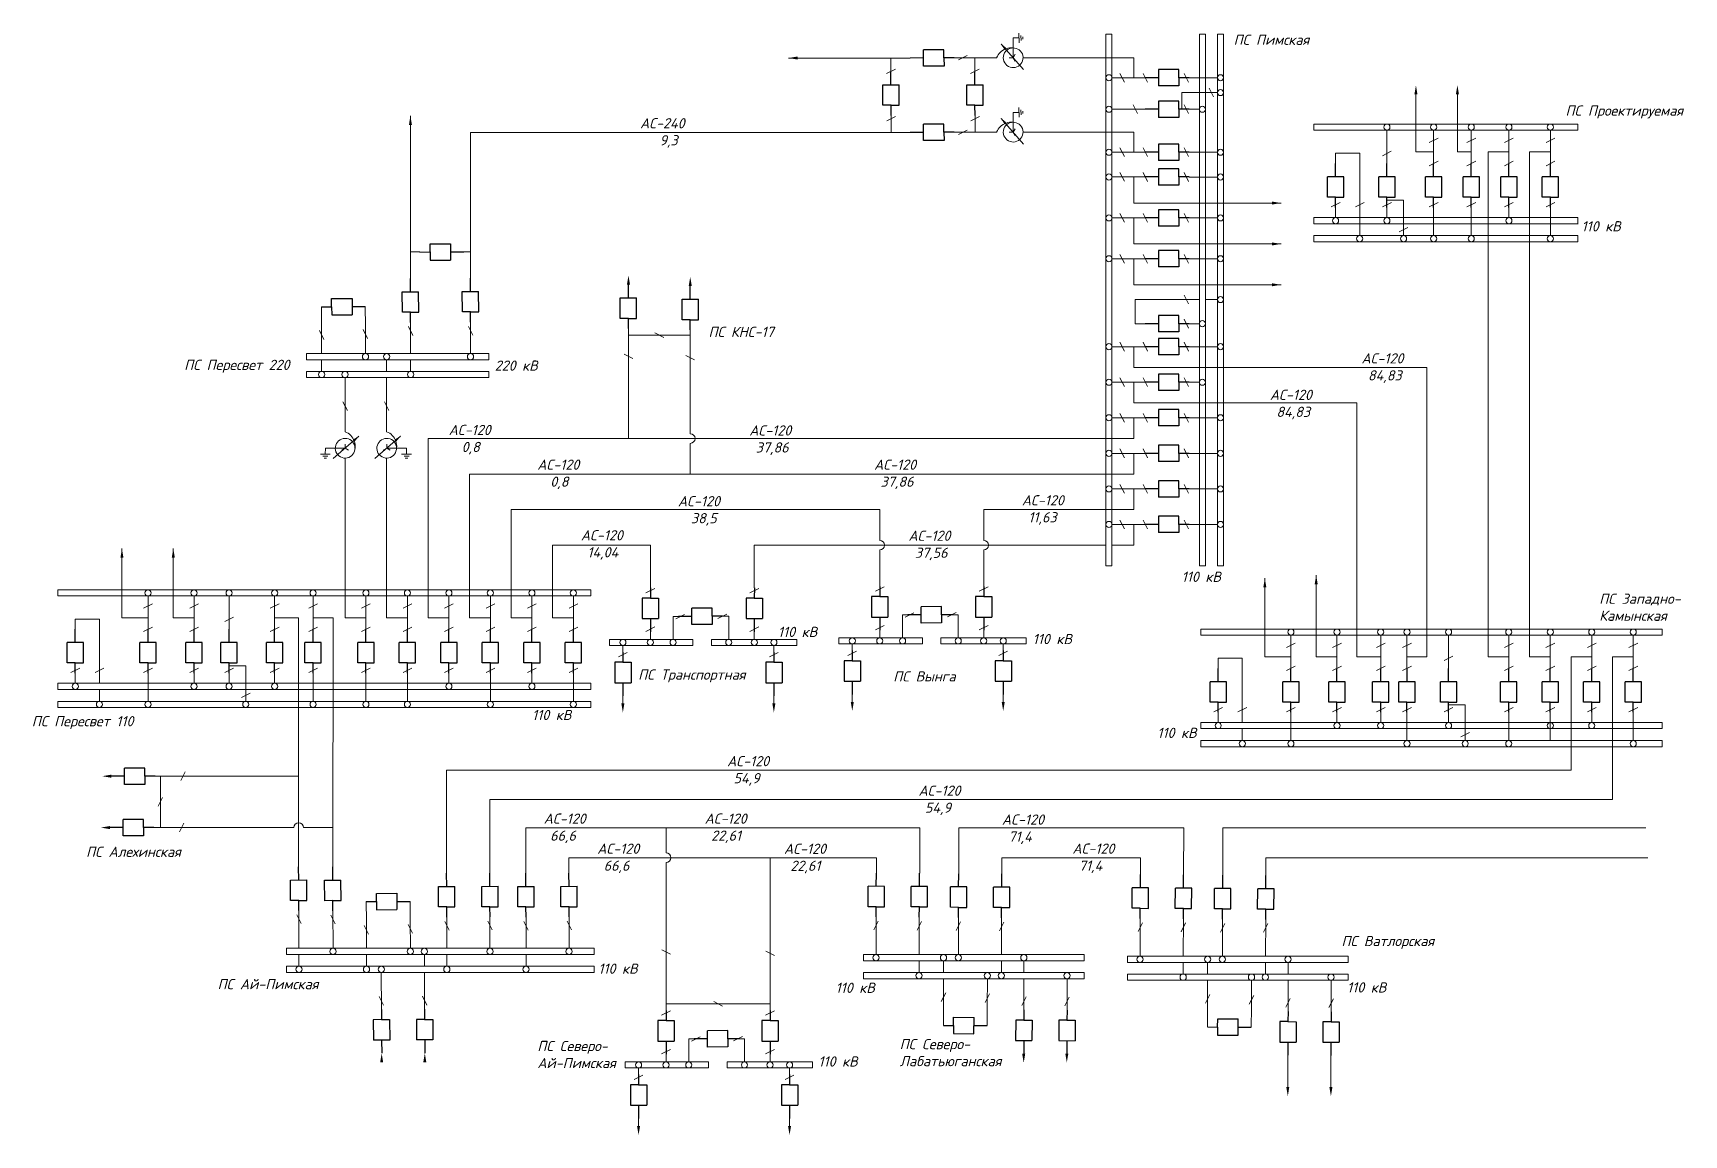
# Model space of a CAD drawing. Header units: millimetres. Extents: x 50 to 7736, y -4274 to -131.
# Drawn here: x 50 to 859, y -2327 to -1787 of the extents above; entities that cross this region are included whole.
import ezdxf

# ---------------------------------------------------------------- set-up
doc = ezdxf.new("R2010")
doc.units = ezdxf.units.MM
doc.layers.add('СХЕМА1', color=7, linetype='Continuous')
for name, color, linetype, lineweight in [('текст', 6, 'Continuous', 30), ('тонкая', 7, 'Continuous', 20), ('штриховка', 2, 'Continuous', 20)]:
    doc.layers.add(name, color=color, linetype=linetype, lineweight=lineweight)
doc.styles.add('ГОСТ', font='isocpeui.ttf')

msp = doc.modelspace()

# ---------------------------------------------------------------- texts
at = {"layer": 'текст', "color": 18, "lineweight": 15, "true_color": 0x000000, "char_height": 5, "attachment_point": 1, "style": 'ГОСТ'}
for s, width, gutter_width, heights, insert in [('ПС Пимская', 49.4034, 12.5, [13.87], (638.53, -1788.14)), ('ПС Проектируемая', 71.2742, 12.5, [14.07], (801.12, -1822.85)), ('АС-240\\P   9,3', 29.0657, 20, [0], (347.76, -1829.05)), ('110 кВ', 29.4775, 12.5, [14.71], (808.95, -1879.53)), ('ПС КНС-17', 49.4034, 12.5, [13.87], (381.3, -1931.29)), ('ПС Пересвет 220', 58.9496, 12.5, [13.46], (124.46, -1947.44)), ('220 кВ', 29.4775, 12.5, [14.71], (276.57, -1947.81)), (' АС-120\\P  84,83', 29.0657, 20, [0], (697.96, -1944.27)), (' АС-120\\P  84,83', 29.0657, 20, [0], (653.11, -1962.13)), (' АС-120\\P   0,8', 29.0657, 20, [0], (250.82, -1979.34)), (' АС-120\\P  37,86', 29.0657, 20, [0], (398.06, -1979.59)), (' АС-120\\P   0,8', 29.0657, 20, [0], (294.23, -1996.35)), (' АС-120\\P  37,86', 29.0657, 20, [0], (459.22, -1996.35)), (' АС-120\\P  11,63', 29.0657, 20, [0], (531.6, -2013.81)), ('АС-120\\P  38,5', 29.0657, 20, [0], (366.32, -2014.25)), (' АС-120\\P  14,04', 29.0657, 20, [0], (315.58, -2030.95)), (' АС-120\\P  37,56', 29.0657, 20, [0], (476.03, -2031.18)), ('110 кВ', 29.4775, 12.5, [14.71], (613.08, -2051.3)), ('ПС Западно-\\PКамынская', 49.4034, 12.5, [13.87], (817.63, -2062.05)), ('110 кВ', 29.4775, 12.5, [14.71], (415.3, -2078.3)), ('110 кВ', 29.4775, 12.5, [14.71], (540.1, -2081.8)), ('ПС Транспортная', 58.8665, 12.5, [14.28], (346.84, -2099.22)), ('ПС Вынга', 49.4034, 12.5, [13.87], (471.79, -2100.11)), ('ПС Пересвет 110', 59.7279, 12.5, [13.65], (49.81, -2122.06)), ('110 кВ', 29.4775, 12.5, [14.71], (294.86, -2119.01)), ('110 кВ', 29.4775, 12.5, [14.71], (601.16, -2127.78)), (' АС-120\\P  54,9', 29.0657, 20, [0], (387.23, -2141.65)), (' АС-120\\P  54,9', 29.0657, 20, [0], (480.96, -2156.1)), (' АС-120\\P  66,6', 29.0657, 20, [0], (297.37, -2169.81)), (' АС-120\\P  22,61', 29.0657, 20, [0], (376.21, -2169.8)), (' АС-120\\P  71,4', 29.0657, 20, [0], (521.85, -2170.27)), ('ПС Алехинская', 49.4034, 12.5, [13.87], (76.41, -2186.06)), (' АС-120\\P  66,6', 29.0657, 20, [0], (323.6, -2184.54)), (' АС-120\\P  22,61', 29.0657, 20, [0], (415.09, -2184.58)), (' АС-120\\P  71,4', 29.0657, 20, [0], (556.36, -2184.51)), ('ПС Ватлорская', 49.4034, 12.5, [13.87], (691.37, -2229.79)), ('110 кВ', 29.4775, 12.5, [14.71], (327.32, -2243.32)), ('ПС Ай-Пимская', 49.4034, 12.5, [13.87], (140.81, -2250.91)), ('110 кВ', 29.4775, 12.5, [14.71], (443.54, -2252.7)), ('110 кВ', 29.4775, 12.5, [14.71], (694.1, -2252.53)), ('ПС Северо-\\PЛабатьюганская', 49.4034, 12.5, [13.87], (474.95, -2280.3)), ('ПС Северо-\\PАй-Пимская', 49.4034, 12.5, [13.87], (297.46, -2281.23)), ('110 кВ', 29.4775, 12.5, [14.71], (435.12, -2288.82))]:
    msp.add_mtext_dynamic_manual_height_columns(s, width=width, gutter_width=gutter_width, heights=heights, dxfattribs=dict(at, insert=insert))

# ---------------------------------------------------------------- blocks, each defined once
blk = doc.blocks.new('Выключатель')
for p, q in [((0, 10), (0, 16.5)), ((-4, 0), (-4, 10)), ((-4, 10), (4, 10)), ((4, 0), (4, 10)), ((0, 0), (-4, 0)), ((0, 0), (4, 0)), ((0, -5), (0, 0))]:
    blk.add_line(p, q)

# ---------------------------------------------------------------- linework, layer by layer
at = {"lineweight": 15}
for p, q in [((533.43, -1792.17), (533.4, -1787.33)), ((530.51, -1789.76), (533.42, -1789.75)), ((530.56, -1799.44), (530.51, -1789.76)), ((534.39, -1790.95), (534.38, -1788.53)), ((535.35, -1790.34), (535.35, -1789.13)), ((575.94, -1787.87), (578.94, -1787.87)), ((621.76, -1787.87), (624.76, -1787.87)), ((630.61, -1787.87), (633.61, -1787.87)), ((480.16, -1799.59), (420.49, -1799.59)), ((470.64, -1799.59), (470.64, -1806.22)), ((501.66, -1799.48), (522.46, -1799.48)), ((511.75, -1799.48), (511.75, -1806.22)), ((530.53, -1799.44), (528.63, -1799.45)), ((530.53, -1799.44), (531.52, -1797.76)), ((531.54, -1801.12), (530.53, -1799.44)), ((535.4, -1799.48), (589.6, -1799.48)), ((470.75, -1827.72), (470.75, -1836.06)), ((511.87, -1827.72), (511.87, -1835.95)), ((530.51, -1826.23), (533.42, -1826.22)), ((530.56, -1835.91), (530.51, -1826.23)), ((533.43, -1828.64), (533.4, -1823.8)), ((534.39, -1827.42), (534.38, -1825)), ((535.35, -1826.81), (535.35, -1825.6)), ((235.28, -1827.97), (235.28, -1907.63)), ((530.53, -1835.91), (531.52, -1834.23)), ((264.63, -1836.06), (264.63, -1907.52)), ((480.16, -1836.06), (264.63, -1836.06)), ((501.66, -1835.95), (522.46, -1835.95)), ((530.53, -1835.91), (528.63, -1835.92)), ((531.54, -1837.58), (530.53, -1835.91)), ((535.4, -1835.95), (589.6, -1835.95)), ((763.23, -1845.63), (763.21, -2093.06)), ((239.96, -1894.64), (235.28, -1894.64)), ((261.45, -1894.53), (264.63, -1894.53)), ((235.39, -1929.12), (235.39, -1944.4)), ((264.74, -1929.01), (264.74, -1944.4)), ((342.1, -1986.05), (342.1, -1935.41)), ((342.1, -1935.41), (372.36, -1935.41)), ((372.36, -1983.69), (372.36, -1936.05)), ((184.35, -1947.46), (184.35, -1944.4)), ((184.35, -1944.4), (273.66, -1944.4)), ((184.35, -1947.46), (273.66, -1947.46)), ((223.64, -1944.4), (223.64, -1944.4)), ((223.64, -1953.14), (223.64, -1947.46)), ((235.39, -1947.46), (235.39, -1953.14)), ((273.66, -1944.4), (273.66, -1947.46)), ((184.35, -1953.14), (273.66, -1953.14)), ((184.35, -1956.2), (184.35, -1953.14)), ((184.35, -1956.2), (273.66, -1956.2)), ((203.25, -1982.7), (203.25, -1956.2)), ((203.34, -1953.14), (203.34, -1953.14)), ((223.64, -1982.7), (223.64, -1956.2)), ((273.66, -1953.14), (273.66, -1956.2)), ((589.6, -1951.21), (733.26, -1951.21)), ((733.26, -1951.21), (733.26, -2093.06)), ((589.6, -1968.63), (698.87, -1968.63)), ((698.87, -2093.06), (698.87, -1968.63)), ((203.29, -1990.78), (203.28, -1988.87)), ((223.68, -1990.78), (223.67, -1988.87)), ((243.96, -2073.84), (243.96, -1986.05)), ((589.6, -1986.05), (243.96, -1986.05)), ((372.36, -2003.48), (372.36, -1988.42)), ((196.01, -1993.68), (191.17, -1993.65)), ((194.8, -1994.64), (192.38, -1994.62)), ((194.19, -1995.6), (192.98, -1995.6)), ((193.61, -1990.76), (193.59, -1993.66)), ((203.29, -1990.81), (193.61, -1990.76)), ((201.62, -1991.79), (203.29, -1990.78)), ((203.34, -2073.84), (203.25, -1995.65)), ((203.29, -1990.78), (204.97, -1991.77)), ((222.01, -1991.79), (223.68, -1990.78)), ((223.64, -2073.84), (223.64, -1995.65)), ((223.68, -1990.81), (233.36, -1990.76)), ((223.68, -1990.78), (225.36, -1991.77)), ((230.95, -1993.68), (235.79, -1993.65)), ((232.17, -1994.64), (234.59, -1994.62)), ((232.78, -1995.6), (233.99, -1995.6)), ((233.36, -1990.76), (233.37, -1993.66)), ((264.29, -2073.84), (264.29, -2003.48)), ((589.6, -2003.48), (264.29, -2003.48)), ((284.61, -2073.84), (284.61, -2020.9)), ((465.2, -2020.9), (284.61, -2020.9)), ((589.6, -2020.9), (516.12, -2020.9)), ((93.96, -2073.84), (93.96, -2039.98)), ((304.94, -2073.84), (304.94, -2038.3)), ((304.94, -2038.3), (352.83, -2038.3)), ((403.75, -2038.3), (575.94, -2038.3)), ((578.94, -2038.3), (589.6, -2038.3)), ((678.99, -2093.06), (678.99, -2053.02)), ((323.72, -2063.18), (323.72, -2060.18)), ((653.83, -2093.06), (653.83, -2054.52)), ((180.5, -2073.84), (180.5, -2195.9)), ((197.21, -2196.01), (197.39, -2073.84)), ((848.41, -2079.39), (848.41, -2082.39)), ((803.83, -2093.06), (803.83, -2148.56)), ((824.15, -2093.06), (824.15, -2162.96)), ((323.72, -2109.01), (323.72, -2106.01)), ((323.72, -2117.85), (323.72, -2114.85)), ((848.41, -2125.22), (848.41, -2128.22)), ((848.41, -2134.06), (848.41, -2137.06)), ((253.03, -2199.09), (253.03, -2148.56)), ((253.03, -2148.56), (803.83, -2148.56)), ((112.83, -2176.68), (112.83, -2151.52)), ((180.5, -2151.52), (113.48, -2151.52)), ((274.15, -2198.98), (274.15, -2162.96)), ((274.15, -2162.96), (824.15, -2162.96)), ((178.14, -2176.68), (112.83, -2176.68)), ((197.24, -2176.68), (182.86, -2176.68)), ((291.81, -2199.09), (291.81, -2176.86)), ((291.81, -2176.86), (484.77, -2176.86)), ((360.51, -2176.86), (360.51, -2189.1)), ((484.77, -2199.09), (484.77, -2176.86)), ((503.87, -2199.29), (503.87, -2176.86)), ((503.87, -2176.86), (614.17, -2176.86)), ((614.17, -2176.86), (614.05, -2199.87)), ((633.24, -2200.07), (633.24, -2176.86)), ((633.24, -2176.86), (840.4, -2176.86)), ((463.55, -2191.46), (312.93, -2191.46)), ((312.93, -2191.46), (312.93, -2198.98)), ((411.44, -2191.46), (411.44, -2263.06)), ((463.55, -2198.98), (463.55, -2191.46)), ((525, -2199.4), (525, -2191.46)), ((525, -2191.46), (592.96, -2191.46)), ((592.96, -2191.46), (592.96, -2199.76)), ((654.37, -2200.18), (654.37, -2191.46)), ((654.37, -2191.46), (841.51, -2191.46)), ((360.51, -2193.82), (360.51, -2263.06)), ((253.14, -2220.59), (253.14, -2235.86)), ((274.26, -2220.48), (274.26, -2235.86)), ((291.92, -2220.59), (291.92, -2235.86)), ((313.04, -2220.48), (313.04, -2235.86)), ((174.52, -2235.86), (325.21, -2235.86)), ((174.52, -2235.86), (174.52, -2238.93)), ((174.53, -2238.93), (174.52, -2238.93)), ((174.52, -2238.93), (325.21, -2238.93)), ((253.14, -2238.93), (253.14, -2244.6)), ((291.92, -2238.93), (291.92, -2244.6)), ((325.21, -2238.93), (325.21, -2235.86)), ((457.24, -2238.94), (457.24, -2238.94)), ((457.24, -2242), (457.24, -2238.94)), ((457.24, -2238.94), (565.35, -2238.94)), ((565.35, -2242), (565.35, -2238.94)), ((586.62, -2239.72), (586.61, -2239.72)), ((586.61, -2242.78), (586.61, -2239.72)), ((586.61, -2239.72), (694.72, -2239.72)), ((694.72, -2242.78), (694.72, -2239.72)), ((174.56, -2244.6), (325.21, -2244.6)), ((174.56, -2244.6), (174.56, -2247.67)), ((174.57, -2247.67), (174.56, -2247.67)), ((174.56, -2247.67), (325.21, -2247.67)), ((325.21, -2247.67), (325.21, -2244.6)), ((457.2, -2247.68), (457.19, -2247.68)), ((457.19, -2250.74), (457.19, -2247.68)), ((457.19, -2247.68), (565.35, -2247.68)), ((457.24, -2242), (565.35, -2242)), ((535.81, -2247.68), (535.81, -2242)), ((565.35, -2250.74), (565.35, -2247.68)), ((586.61, -2242.78), (694.72, -2242.78)), ((665.18, -2248.46), (665.18, -2242.78)), ((457.19, -2250.74), (565.35, -2250.74)), ((535.81, -2266.02), (535.81, -2250.74)), ((556.94, -2266.13), (556.94, -2250.74)), ((586.57, -2248.46), (586.56, -2248.46)), ((586.56, -2251.52), (586.56, -2248.46)), ((586.56, -2248.46), (694.72, -2248.46)), ((586.56, -2251.52), (694.72, -2251.52)), ((665.18, -2266.8), (665.18, -2251.52)), ((686.31, -2266.91), (686.31, -2251.52)), ((694.72, -2251.52), (694.72, -2248.46)), ((411.44, -2263.06), (360.51, -2263.06)), ((665.07, -2288.3), (665.07, -2303.85)), ((686.2, -2288.3), (686.2, -2303.85))]:
    msp.add_line(p, q, dxfattribs=at)
at = {"color": 18, "lineweight": 15, "true_color": 0x000000}
for p, q in [((191.74, -1931.06), (191.69, -1921.51)), ((213.23, -1930.95), (213.18, -1921.4)), ((191.74, -1931.06), (191.76, -1944.4)), ((213.23, -1930.95), (213.26, -1944.4)), ((191.75, -1947.46), (191.76, -1953.14)), ((196.03, -1956.2), (196.03, -1956.2)), ((213.72, -2222.53), (213.67, -2212.97)), ((235.22, -2222.41), (235.17, -2212.86)), ((180.61, -2217.4), (180.65, -2235.86)), ((197.33, -2217.51), (197.39, -2235.86)), ((213.72, -2222.53), (213.75, -2235.86)), ((235.22, -2222.41), (235.25, -2235.86)), ((463.44, -2220.48), (463.37, -2238.94)), ((484.56, -2220.59), (484.5, -2238.94)), ((503.76, -2220.79), (503.7, -2238.94)), ((524.88, -2220.9), (524.81, -2238.94)), ((592.81, -2221.26), (592.75, -2239.72)), ((613.93, -2221.37), (613.87, -2239.72)), ((633.13, -2221.57), (633.07, -2239.72)), ((654.26, -2221.68), (654.19, -2239.72)), ((179.43, -2238.86), (179.43, -2238.9)), ((180.66, -2238.93), (180.67, -2244.6)), ((213.76, -2238.93), (213.77, -2244.6)), ((242.13, -2244.6), (242.11, -2238.93)), ((462.14, -2239.01), (462.14, -2238.97)), ((462.14, -2239.01), (462.14, -2238.97)), ((496.45, -2238.94), (496.45, -2238.94)), ((591.52, -2239.79), (591.52, -2239.75)), ((591.52, -2239.79), (591.52, -2239.75)), ((625.82, -2239.72), (625.82, -2239.72)), ((179.47, -2247.6), (179.47, -2247.64)), ((179.47, -2247.6), (179.47, -2247.64)), ((185.66, -2244.61), (185.66, -2244.54)), ((213.77, -2247.67), (213.77, -2247.67)), ((221.09, -2265.82), (221.03, -2247.67)), ((242.21, -2265.71), (242.14, -2247.67)), ((462.1, -2247.75), (462.1, -2247.7)), ((468.33, -2242), (468.33, -2242.06)), ((484.49, -2242), (484.47, -2247.68)), ((496.43, -2247.68), (496.44, -2242)), ((524.8, -2242), (524.78, -2247.68)), ((597.7, -2242.78), (597.7, -2242.84)), ((613.86, -2242.78), (613.84, -2248.46)), ((625.8, -2248.46), (625.81, -2242.78)), ((654.17, -2242.78), (654.15, -2248.46)), ((496.39, -2264.08), (496.42, -2250.74)), ((517.89, -2264.19), (517.92, -2250.74)), ((591.47, -2248.52), (591.47, -2248.48)), ((625.76, -2264.86), (625.79, -2251.52)), ((647.26, -2264.97), (647.29, -2251.52)), ((496.39, -2264.08), (496.34, -2273.63)), ((517.89, -2264.19), (517.84, -2273.75)), ((625.76, -2264.86), (625.71, -2274.41)), ((647.26, -2264.97), (647.21, -2274.53))]:
    msp.add_line(p, q, dxfattribs=at)
at = {"lineweight": 15}
for centre, radius in [((577.44, -1809.27), 1.5), ((632.11, -1809.28), 1.5), ((632.11, -1816.53), 1.5), ((577.44, -1824.69), 1.5), ((623.26, -1824.69), 1.5), ((713.64, -1833.46), 1.5), ((736.52, -1833.46), 1.5), ((754.95, -1833.46), 1.5), ((773.39, -1833.46), 1.5), ((793.71, -1833.46), 1.5), ((577.44, -1845.74), 1.5), ((632.11, -1845.74), 1.5), ((577.44, -1857.88), 1.5), ((632.11, -1857.89), 1.5), ((577.44, -1877.92), 1.5), ((632.11, -1877.92), 1.5), ((688.49, -1879.29), 1.5), ((713.64, -1879.29), 1.5), ((773.39, -1879.29), 1.5), ((700.3, -1888.13), 1.5), ((721.8, -1888.13), 1.5), ((736.51, -1888.13), 1.5), ((754.95, -1888.13), 1.5), ((793.71, -1888.13), 1.5), ((577.44, -1897.95), 1.5), ((632.11, -1897.95), 1.5), ((632.11, -1917.97), 1.5), ((623.26, -1929.79), 1.5), ((577.44, -1941.05), 1.5), ((632.11, -1941.05), 1.5), ((213.26, -1945.93), 1.53), ((223.61, -1945.93), 1.53), ((264.73, -1945.93), 1.53), ((191.76, -1954.67), 1.53), ((203.25, -1954.67), 1.53), ((235.37, -1954.67), 1.53), ((577.44, -1958.47), 1.5), ((623.26, -1958.47), 1.5), ((577.44, -1975.89), 1.5), ((632.11, -1975.9), 1.5), ((577.44, -1993.32), 1.5), ((632.11, -1993.32), 1.5), ((577.44, -2010.74), 1.5), ((632.11, -2010.74), 1.5), ((577.44, -2028.17), 1.5), ((632.11, -2028.17), 1.5), ((106.73, -2061.68), 1.5), ((129.29, -2061.68), 1.5), ((146.47, -2061.68), 1.5), ((168.76, -2061.68), 1.5), ((187.6, -2061.68), 1.5), ((213.48, -2061.68), 1.5), ((233.8, -2061.68), 1.5), ((254.12, -2061.68), 1.5), ((274.45, -2061.68), 1.5), ((294.77, -2061.68), 1.5), ((315.1, -2061.68), 1.5), ((666.6, -2080.89), 1.5), ((689.15, -2080.89), 1.5), ((710.6, -2080.89), 1.5), ((723.47, -2080.89), 1.5), ((743.81, -2080.89), 1.5), ((773.34, -2080.89), 1.5), ((793.67, -2080.89), 1.5), ((813.99, -2080.89), 1.5), ((834.31, -2080.89), 1.5), ((71.11, -2107.51), 1.5), ((129.29, -2107.51), 1.5), ((146.47, -2107.51), 1.5), ((168.75, -2107.51), 1.5), ((254.12, -2107.51), 1.5), ((294.77, -2107.51), 1.5), ((82.92, -2116.35), 1.5), ((106.73, -2116.35), 1.5), ((154.63, -2116.35), 1.5), ((187.59, -2116.35), 1.5), ((213.47, -2116.35), 1.5), ((233.8, -2116.35), 1.5), ((274.45, -2116.35), 1.5), ((315.1, -2116.35), 1.5), ((630.97, -2126.72), 1.5), ((689.15, -2126.72), 1.5), ((710.6, -2126.72), 1.5), ((743.81, -2126.72), 1.5), ((793.66, -2126.72), 1.5), ((813.99, -2126.72), 1.5), ((642.79, -2135.56), 1.5), ((666.6, -2135.56), 1.5), ((723.47, -2135.56), 1.5), ((751.97, -2135.56), 1.5), ((773.34, -2135.56), 1.5), ((834.31, -2135.56), 1.5), ((197.39, -2237.4), 1.53), ((235.25, -2237.4), 1.53), ((242.08, -2237.4), 1.53), ((274.24, -2237.4), 1.53), ((313.02, -2237.4), 1.53), ((463.35, -2240.47), 1.53), ((496.42, -2240.47), 1.53), ((503.67, -2240.47), 1.53), ((535.79, -2240.47), 1.53), ((592.72, -2241.25), 1.53), ((625.79, -2241.25), 1.53), ((633.04, -2241.25), 1.53), ((665.16, -2241.25), 1.53), ((180.67, -2246.13), 1.53), ((213.75, -2246.13), 1.53), ((221, -2246.13), 1.53), ((253.12, -2246.13), 1.53), ((291.9, -2246.13), 1.53), ((484.44, -2249.21), 1.53), ((517.92, -2249.21), 1.53), ((524.75, -2249.21), 1.53), ((556.92, -2249.21), 1.53), ((613.81, -2249.99), 1.53), ((647.29, -2249.99), 1.53), ((654.12, -2249.99), 1.53), ((686.29, -2249.99), 1.53)]:
    msp.add_circle(centre, radius, dxfattribs=at)
at = {"color": 18, "lineweight": 15, "true_color": 0x000000}
for centre in [(339.36, -2085.95), (352.82, -2085.95), (363.96, -2085.95), (391.24, -2085.95), (403.75, -2085.95), (413.32, -2085.95), (451.73, -2085.19), (465.19, -2085.19), (476.34, -2085.19), (503.61, -2085.19), (516.12, -2085.19), (525.69, -2085.19), (347.04, -2292.98), (360.5, -2292.98), (371.65, -2292.98), (398.93, -2292.98), (411.43, -2292.98), (421.01, -2292.98)]:
    msp.add_circle(centre, 1.5, dxfattribs=at)
at = {"lineweight": 15}
for centre, radius, start, end in [((529.63, -1802.23), 7.68, 59.68007, 159.04534), ((530.56, -1799.44), 4.84, 90.30044, 52.57596), ((529.63, -1838.69), 7.68, 59.68007, 159.04534), ((530.56, -1835.91), 4.84, 90.30044, 52.57596), ((203.29, -1990.81), 4.84, 0.30044, 322.57596), ((200.51, -1989.88), 7.68, 329.68007, 69.04534), ((223.68, -1990.81), 4.84, 0.30044, 322.57596), ((220.89, -1989.88), 7.68, 329.68007, 69.04534), ((372.36, -1986.05), 2.36, 270, 90), ((465.2, -2038.3), 2.36, 270, 90), ((516.12, -2038.3), 2.36, 270, 90), ((180.5, -2176.68), 2.36, 0, 180), ((360.51, -2191.46), 2.36, 270, 90)]:
    msp.add_arc(centre, radius, start, end, dxfattribs=at)
at = {"layer": 'СХЕМА1', "color": 18, "lineweight": 15, "true_color": 0x000000}
for p, q in [((503.72, -1800.54), (508.01, -1798.39)), ((468.55, -1807.15), (472.83, -1805.01)), ((509.66, -1807.15), (513.94, -1805.01)), ((468.61, -1830.39), (472.9, -1828.24)), ((503.72, -1837), (508.01, -1834.86)), ((509.73, -1830.39), (514.01, -1828.24)), ((214.33, -1936.96), (212.19, -1932.67)), ((234.34, -1931.19), (236.48, -1935.48)), ((263.69, -1931.08), (265.83, -1935.37)), ((192.84, -1937.44), (190.69, -1933.16)), ((204.4, -1972.29), (202.25, -1968)), ((224.69, -1972.29), (222.55, -1968)), ((179.56, -2219.47), (181.7, -2223.75)), ((196.27, -2219.58), (198.41, -2223.87)), ((252.08, -2222.66), (254.23, -2226.94)), ((273.21, -2222.55), (275.35, -2226.83)), ((290.86, -2222.66), (293.01, -2226.94)), ((311.99, -2222.55), (314.13, -2226.83)), ((464.49, -2222.55), (462.35, -2226.83)), ((485.62, -2222.66), (483.47, -2226.94)), ((504.81, -2222.86), (502.67, -2227.14)), ((525.94, -2222.97), (523.8, -2227.25)), ((593.86, -2223.32), (591.72, -2227.61)), ((614.99, -2223.43), (612.85, -2227.72)), ((634.19, -2223.63), (632.04, -2227.92)), ((655.31, -2223.74), (653.17, -2228.03)), ((214.82, -2228.91), (212.68, -2224.62)), ((236.32, -2228.42), (234.17, -2224.13)), ((222.14, -2263.75), (220, -2259.47)), ((243.27, -2263.64), (241.12, -2259.36)), ((497.49, -2257.7), (495.35, -2261.99)), ((518.99, -2258.19), (516.84, -2262.47)), ((534.75, -2263.95), (536.9, -2259.67)), ((555.88, -2264.06), (558.02, -2259.78)), ((626.86, -2258.48), (624.72, -2262.77)), ((648.36, -2258.97), (646.22, -2263.25)), ((664.13, -2264.73), (666.27, -2260.44)), ((685.25, -2264.84), (687.4, -2260.56))]:
    msp.add_line(p, q, dxfattribs=at)
at = {"layer": 'СХЕМА1', "lineweight": 15}
for p, q in [((582.86, -1807.12), (585.01, -1811.4)), ((594.19, -1807.12), (596.33, -1811.41)), ((614.37, -1807.12), (616.51, -1811.41)), ((626.61, -1814.38), (628.75, -1818.66)), ((589.28, -1822.54), (591.42, -1826.83)), ((614.37, -1822.54), (616.51, -1826.82)), ((582.86, -1843.59), (585.01, -1847.87)), ((594.19, -1843.59), (596.33, -1847.87)), ((614.37, -1843.59), (616.51, -1847.87)), ((738.67, -1838.89), (734.39, -1841.03)), ((757.11, -1838.89), (752.82, -1841.03)), ((775.54, -1838.89), (771.26, -1841.03)), ((795.87, -1838.89), (791.58, -1841.03)), ((715.79, -1845.3), (711.51, -1847.44)), ((738.67, -1850.21), (734.38, -1852.36)), ((757.11, -1850.21), (752.82, -1852.36)), ((775.54, -1850.21), (771.26, -1852.36)), ((795.87, -1850.21), (791.58, -1852.36)), ((582.86, -1855.73), (585.01, -1860.01)), ((594.19, -1855.73), (596.33, -1860.02)), ((614.37, -1855.73), (616.51, -1860.02)), ((582.86, -1875.76), (585.01, -1880.05)), ((594.19, -1875.76), (596.33, -1880.05)), ((614.37, -1875.76), (616.51, -1880.05)), ((690.65, -1870.39), (686.36, -1872.53)), ((702.45, -1870.39), (698.17, -1872.53)), ((715.8, -1870.39), (711.51, -1872.53)), ((738.67, -1870.39), (734.38, -1872.53)), ((757.11, -1870.39), (752.82, -1872.53)), ((775.54, -1870.39), (771.26, -1872.53)), ((795.87, -1870.39), (791.58, -1872.53)), ((723.96, -1882.63), (719.67, -1884.78)), ((582.86, -1895.79), (585.01, -1900.08)), ((594.19, -1895.79), (596.33, -1900.08)), ((614.37, -1895.79), (616.51, -1900.08)), ((614.37, -1915.82), (616.51, -1920.11)), ((614.37, -1927.63), (616.51, -1931.92)), ((355.07, -1934.33), (359.36, -1936.48)), ((582.86, -1938.89), (585.01, -1943.18)), ((594.19, -1938.89), (596.33, -1943.18)), ((614.37, -1938.89), (616.51, -1943.18)), ((339.94, -1944.7), (344.23, -1946.84)), ((370.2, -1945.34), (374.49, -1947.49)), ((582.86, -1956.31), (585.01, -1960.6)), ((594.19, -1956.32), (596.33, -1960.6)), ((614.37, -1956.32), (616.51, -1960.6)), ((582.86, -1973.74), (585.01, -1978.02)), ((594.19, -1973.74), (596.33, -1978.03)), ((614.37, -1973.74), (616.51, -1978.03)), ((582.86, -1991.16), (585.01, -1995.45)), ((594.19, -1991.16), (596.33, -1995.45)), ((614.37, -1991.16), (616.51, -1995.45)), ((582.86, -2008.59), (585.01, -2012.87)), ((594.19, -2008.59), (596.33, -2012.87)), ((614.37, -2008.59), (616.51, -2012.87)), ((582.86, -2026.01), (585.01, -2030.3)), ((594.19, -2026.01), (596.33, -2030.3)), ((614.37, -2026.01), (616.51, -2030.3)), ((350.67, -2061.67), (354.96, -2059.53)), ((401.6, -2061.67), (405.88, -2059.53)), ((463.04, -2060.91), (467.33, -2058.77)), ((513.97, -2060.91), (518.25, -2058.77)), ((108.89, -2067.1), (104.6, -2069.25)), ((131.44, -2067.1), (127.16, -2069.25)), ((170.91, -2067.1), (166.63, -2069.25)), ((189.75, -2067.1), (185.47, -2069.25)), ((215.63, -2067.1), (211.34, -2069.25)), ((235.95, -2067.1), (231.67, -2069.25)), ((256.28, -2067.1), (251.99, -2069.25)), ((276.6, -2067.1), (272.32, -2069.25)), ((296.93, -2067.1), (292.64, -2069.25)), ((317.25, -2067.1), (312.97, -2069.25)), ((108.89, -2078.43), (104.6, -2080.57)), ((131.44, -2078.43), (127.16, -2080.57)), ((148.62, -2073.52), (144.34, -2075.66)), ((170.91, -2078.43), (166.63, -2080.57)), ((189.75, -2078.43), (185.47, -2080.57)), ((215.63, -2078.43), (211.34, -2080.57)), ((235.95, -2078.43), (231.67, -2080.57)), ((256.28, -2078.43), (251.99, -2080.57)), ((276.6, -2078.43), (272.32, -2080.57)), ((296.93, -2078.43), (292.64, -2080.57)), ((317.25, -2078.43), (312.97, -2080.57)), ((350.66, -2080.53), (354.95, -2078.38)), ((365.3, -2074.34), (369.59, -2072.2)), ((385.93, -2074.21), (390.21, -2072.07)), ((401.59, -2080.53), (405.88, -2078.38)), ((463.04, -2079.77), (467.32, -2077.62)), ((477.68, -2073.58), (481.96, -2071.44)), ((498.3, -2073.45), (502.58, -2071.31)), ((513.96, -2079.77), (518.25, -2077.62)), ((668.75, -2086.32), (664.47, -2088.46)), ((691.31, -2086.32), (687.02, -2088.46)), ((712.76, -2086.32), (708.47, -2088.46)), ((725.62, -2086.32), (721.34, -2088.46)), ((775.5, -2086.32), (771.21, -2088.46)), ((795.82, -2086.32), (791.53, -2088.46)), ((816.15, -2086.32), (811.86, -2088.46)), ((836.47, -2086.32), (832.18, -2088.46)), ((337.21, -2093.08), (341.49, -2090.94)), ((411.16, -2093.08), (415.45, -2090.94)), ((449.58, -2092.32), (453.86, -2090.18)), ((523.53, -2092.32), (527.82, -2090.18)), ((745.96, -2092.73), (741.67, -2094.87)), ((73.26, -2098.61), (68.98, -2100.75)), ((85.07, -2098.61), (80.79, -2100.75)), ((108.89, -2098.61), (104.6, -2100.75)), ((131.44, -2098.61), (127.16, -2100.75)), ((148.63, -2098.61), (144.34, -2100.75)), ((170.91, -2098.61), (166.63, -2100.75)), ((189.75, -2098.61), (185.47, -2100.75)), ((215.63, -2098.61), (211.34, -2100.75)), ((235.95, -2098.61), (231.67, -2100.75)), ((256.28, -2098.61), (251.99, -2100.75)), ((276.6, -2098.61), (272.32, -2100.75)), ((296.93, -2098.61), (292.64, -2100.75)), ((317.25, -2098.61), (312.97, -2100.75)), ((668.75, -2097.64), (664.47, -2099.79)), ((691.31, -2097.64), (687.02, -2099.79)), ((712.76, -2097.64), (708.47, -2099.79)), ((725.62, -2097.64), (721.34, -2099.79)), ((775.5, -2097.64), (771.21, -2099.79)), ((795.82, -2097.64), (791.53, -2099.79)), ((816.14, -2097.64), (811.86, -2099.79)), ((836.47, -2097.64), (832.18, -2099.79)), ((156.79, -2110.85), (152.5, -2112.99)), ((633.13, -2117.82), (628.84, -2119.96)), ((644.94, -2117.82), (640.65, -2119.96)), ((668.75, -2117.82), (664.47, -2119.96)), ((691.31, -2117.82), (687.02, -2119.96)), ((712.76, -2117.82), (708.47, -2119.96)), ((725.62, -2117.82), (721.34, -2119.96)), ((745.96, -2117.82), (741.68, -2119.96)), ((775.5, -2117.82), (771.21, -2119.96)), ((795.82, -2117.82), (791.53, -2119.96)), ((816.14, -2117.82), (811.86, -2119.96)), ((836.47, -2117.82), (832.18, -2119.96)), ((754.13, -2130.06), (749.84, -2132.21)), ((122.77, -2153.68), (124.91, -2149.39)), ((111.76, -2166.26), (113.9, -2161.97)), ((122.13, -2178.84), (124.27, -2174.55)), ((362.66, -2238.8), (358.38, -2236.65)), ((413.59, -2239.44), (409.31, -2237.29)), ((388.13, -2264.14), (383.84, -2262)), ((358.35, -2268.69), (362.64, -2266.55)), ((409.28, -2268.69), (413.57, -2266.55)), ((372.99, -2281.37), (377.27, -2279.22)), ((393.61, -2281.24), (397.9, -2279.1)), ((358.35, -2287.55), (362.63, -2285.41)), ((409.27, -2287.55), (413.56, -2285.41)), ((344.89, -2300.11), (349.18, -2297.96)), ((418.85, -2300.11), (423.13, -2297.96))]:
    msp.add_line(p, q, dxfattribs=at)
for points in [[(424.95, -1798.85), (424.95, -1800.34), (420.49, -1799.59)], [(728.59, -1817.4), (727.1, -1817.4), (727.85, -1812.93)], [(748.92, -1817.4), (747.43, -1817.4), (748.17, -1812.93)], [(236.02, -1832.43), (234.54, -1832.43), (235.28, -1827.97)], [(657.29, -1871.4), (657.29, -1869.91), (661.75, -1870.65)], [(657.29, -1891.43), (657.29, -1889.94), (661.75, -1890.68)], [(342.84, -1910.68), (341.35, -1910.68), (342.09, -1906.21)], [(373.1, -1911.32), (371.61, -1911.32), (372.35, -1906.85)], [(657.29, -1911.46), (657.29, -1909.97), (661.75, -1910.71)], [(94.71, -2044.44), (93.22, -2044.44), (93.96, -2039.98)], [(119.87, -2044.44), (118.38, -2044.44), (119.13, -2039.98)], [(679.74, -2057.48), (678.25, -2057.48), (678.99, -2053.02)], [(654.57, -2058.99), (653.09, -2058.99), (653.83, -2054.52)], [(338.61, -2115.85), (340.1, -2115.85), (339.35, -2120.31)], [(412.57, -2115.85), (414.06, -2115.85), (413.31, -2120.31)], [(450.98, -2115.09), (452.47, -2115.09), (451.73, -2119.55)], [(524.94, -2115.09), (526.43, -2115.09), (525.68, -2119.55)], [(88.74, -2150.78), (88.74, -2152.27), (84.28, -2151.53)], [(88.1, -2175.95), (88.1, -2177.44), (83.64, -2176.69)], [(221.94, -2291.78), (220.45, -2291.78), (221.2, -2287.32)], [(243.07, -2291.67), (241.58, -2291.67), (242.32, -2287.21)], [(536.44, -2287.52), (534.95, -2287.52), (535.7, -2291.98)], [(557.57, -2287.41), (556.08, -2287.41), (556.82, -2291.87)], [(664.33, -2303.85), (665.81, -2303.85), (665.07, -2308.32)], [(685.45, -2303.85), (686.94, -2303.85), (686.2, -2308.32)], [(346.29, -2322.88), (347.78, -2322.88), (347.04, -2327.34)], [(420.25, -2322.88), (421.74, -2322.88), (421, -2327.34)]]:
    msp.add_solid(points, dxfattribs=at)
at = {"layer": 'тонкая', "color": 18, "lineweight": 15, "true_color": 0x000000}
for p, q in [((535.61, -1805.26), (524.69, -1792.74)), ((535.61, -1841.73), (524.69, -1829.21)), ((197.47, -1995.85), (210, -1984.94)), ((217.86, -1995.85), (230.38, -1984.94))]:
    msp.add_line(p, q, dxfattribs=at)
for points in [[(526.25, -1795.43), (527.14, -1794.65), (524.35, -1792.35)], [(526.25, -1831.9), (527.14, -1831.12), (524.35, -1828.82)], [(207.3, -1986.49), (208.08, -1987.39), (210.38, -1984.6)], [(227.69, -1986.49), (228.47, -1987.39), (230.77, -1984.6)]]:
    msp.add_solid(points, dxfattribs=at)
at = {"layer": 'штриховка', "color": 0, "lineweight": 15}
for p, q in [((575.94, -1787.87), (575.94, -2048.42)), ((578.94, -1787.87), (578.94, -2048.42)), ((621.76, -1787.87), (621.76, -2048.42)), ((624.76, -1787.87), (624.76, -2048.42)), ((630.61, -1787.87), (630.61, -2048.42)), ((633.61, -1787.87), (633.61, -2048.42)), ((589.6, -1809.27), (589.6, -1799.48)), ((590.26, -1809.27), (578.94, -1809.27)), ((595.27, -1809.27), (590.26, -1809.27)), ((621.76, -1809.28), (616.76, -1809.28)), ((630.61, -1809.28), (621.76, -1809.28)), ((621.76, -1816.53), (613.15, -1816.53)), ((613.15, -1816.53), (613.15, -1824.69)), ((630.61, -1816.53), (621.76, -1816.53)), ((727.85, -1845.63), (727.85, -1817.4)), ((748.17, -1817.4), (748.17, -1845.63)), ((590.26, -1824.69), (578.94, -1824.69)), ((595.27, -1824.69), (590.26, -1824.69)), ((621.76, -1824.69), (616.76, -1824.69)), ((807.2, -1831.96), (677.85, -1831.96)), ((677.85, -1831.96), (677.85, -1834.96)), ((807.2, -1834.96), (677.85, -1834.96)), ((713.65, -1846.29), (713.64, -1834.96)), ((736.52, -1846.29), (736.52, -1834.96)), ((754.96, -1846.29), (754.95, -1834.96)), ((773.39, -1846.29), (773.39, -1834.96)), ((793.72, -1846.29), (793.71, -1834.96)), ((807.2, -1831.96), (807.2, -1834.96)), ((589.6, -1845.74), (589.6, -1835.95)), ((590.26, -1845.74), (578.94, -1845.74)), ((595.27, -1845.74), (590.26, -1845.74)), ((621.76, -1845.74), (616.76, -1845.74)), ((630.61, -1845.74), (621.76, -1845.74)), ((688.5, -1851.29), (688.5, -1846.29)), ((700.31, -1846.29), (688.5, -1846.29)), ((700.3, -1886.63), (700.31, -1846.29)), ((713.65, -1851.29), (713.65, -1846.29)), ((736.52, -1845.63), (727.85, -1845.63)), ((736.52, -1851.29), (736.52, -1846.29)), ((754.96, -1845.63), (748.17, -1845.63)), ((754.96, -1851.29), (754.96, -1846.29)), ((773.39, -1845.63), (763.23, -1845.63)), ((773.39, -1851.29), (773.39, -1846.29)), ((793.72, -1845.63), (783.55, -1845.63)), ((783.55, -1845.63), (783.55, -2093.06)), ((793.72, -1851.29), (793.72, -1846.29)), ((590.26, -1857.88), (578.94, -1857.88)), ((589.6, -1857.88), (589.6, -1870.65)), ((595.27, -1857.88), (590.26, -1857.88)), ((621.76, -1857.89), (616.76, -1857.89)), ((630.61, -1857.89), (621.76, -1857.89)), ((589.6, -1870.65), (661.75, -1870.65)), ((688.49, -1877.79), (688.49, -1872.79)), ((721.8, -1869.18), (713.64, -1869.18)), ((713.64, -1877.79), (713.64, -1872.79)), ((721.8, -1877.79), (721.8, -1869.18)), ((736.51, -1877.79), (736.51, -1872.79)), ((754.95, -1877.79), (754.95, -1872.79)), ((773.39, -1877.79), (773.39, -1872.79)), ((793.71, -1877.79), (793.71, -1872.79)), ((590.26, -1877.91), (578.94, -1877.92)), ((589.6, -1877.91), (589.6, -1890.68)), ((595.27, -1877.91), (590.26, -1877.91)), ((621.76, -1877.92), (616.76, -1877.92)), ((630.61, -1877.92), (621.76, -1877.92)), ((677.85, -1877.79), (677.85, -1880.79)), ((807.19, -1877.79), (677.85, -1877.79)), ((807.28, -1880.79), (677.85, -1880.79)), ((721.8, -1886.63), (721.8, -1877.79)), ((736.51, -1886.63), (736.51, -1877.79)), ((754.95, -1886.63), (754.95, -1877.79)), ((793.71, -1886.63), (793.71, -1877.79)), ((807.19, -1877.79), (807.19, -1880.79)), ((589.6, -1890.68), (661.75, -1890.68)), ((677.85, -1886.63), (677.85, -1889.63)), ((807.19, -1886.63), (677.85, -1886.63)), ((807.19, -1889.63), (677.85, -1889.63)), ((807.19, -1886.63), (807.19, -1889.63)), ((590.26, -1897.94), (578.94, -1897.95)), ((589.6, -1897.94), (589.6, -1910.71)), ((595.27, -1897.94), (590.26, -1897.94)), ((621.76, -1897.95), (616.76, -1897.95)), ((630.61, -1897.95), (621.76, -1897.95)), ((589.6, -1910.71), (661.75, -1910.71)), ((621.76, -1917.97), (590.26, -1917.97)), ((590.26, -1917.97), (590.26, -1929.78)), ((630.61, -1917.97), (624.76, -1917.97)), ((342.1, -1932.18), (342.1, -1935.41)), ((372.36, -1932.82), (372.36, -1936.05)), ((595.27, -1929.78), (590.26, -1929.78)), ((621.76, -1929.79), (616.76, -1929.79)), ((590.26, -1941.04), (578.94, -1941.05)), ((589.6, -1941.04), (589.6, -1951.21)), ((595.27, -1941.04), (590.26, -1941.04)), ((621.76, -1941.05), (616.76, -1941.05)), ((630.61, -1941.05), (621.76, -1941.05)), ((590.26, -1958.46), (578.94, -1958.47)), ((589.6, -1958.47), (589.6, -1968.63)), ((595.27, -1958.47), (590.26, -1958.46)), ((621.76, -1958.47), (616.76, -1958.47)), ((590.26, -1975.89), (578.94, -1975.89)), ((589.6, -1975.89), (589.6, -1986.05)), ((595.27, -1975.89), (590.26, -1975.89)), ((621.76, -1975.9), (616.76, -1975.9)), ((630.61, -1975.9), (621.76, -1975.9)), ((590.26, -1993.31), (578.94, -1993.32)), ((589.6, -1993.31), (589.6, -2003.48)), ((595.27, -1993.31), (590.26, -1993.31)), ((621.76, -1993.32), (616.76, -1993.32)), ((630.61, -1993.32), (621.76, -1993.32)), ((590.26, -2010.74), (578.94, -2010.74)), ((589.6, -2010.74), (589.6, -2020.9)), ((595.27, -2010.74), (590.26, -2010.74)), ((621.76, -2010.74), (616.76, -2010.74)), ((630.61, -2010.74), (621.76, -2010.74)), ((465.2, -2035.94), (465.2, -2020.9)), ((516.12, -2035.94), (516.12, -2020.9)), ((590.26, -2028.16), (578.94, -2028.17)), ((589.6, -2028.16), (589.6, -2038.3)), ((595.27, -2028.16), (590.26, -2028.16)), ((630.61, -2028.17), (616.76, -2028.17)), ((119.13, -2073.84), (119.13, -2039.98)), ((352.83, -2059.27), (352.83, -2038.3)), ((403.75, -2059.27), (403.75, -2038.3)), ((465.2, -2058.51), (465.2, -2040.66)), ((516.12, -2058.51), (516.12, -2040.66)), ((575.94, -2048.42), (578.94, -2048.42)), ((621.76, -2048.42), (624.76, -2048.42)), ((630.61, -2048.42), (633.61, -2048.42)), ((323.72, -2060.18), (62.55, -2060.18)), ((62.55, -2060.18), (62.55, -2063.18)), ((323.72, -2063.18), (62.55, -2063.18)), ((106.74, -2074.5), (106.73, -2063.18)), ((129.29, -2074.5), (129.29, -2063.18)), ((146.48, -2074.5), (146.47, -2063.18)), ((168.76, -2074.5), (168.76, -2063.18)), ((187.6, -2074.5), (187.6, -2063.18)), ((213.48, -2074.5), (213.48, -2063.18)), ((233.8, -2074.5), (233.8, -2063.18)), ((254.13, -2074.5), (254.12, -2063.18)), ((274.45, -2074.5), (274.45, -2063.18)), ((294.78, -2074.5), (294.77, -2063.18)), ((315.1, -2074.5), (315.1, -2063.18)), ((71.11, -2079.51), (71.11, -2074.5)), ((82.92, -2074.5), (71.11, -2074.5)), ((82.92, -2106.01), (82.92, -2074.5)), ((106.74, -2073.84), (93.96, -2073.84)), ((106.74, -2079.51), (106.74, -2074.5)), ((129.29, -2073.84), (119.13, -2073.84)), ((129.29, -2079.51), (129.29, -2074.5)), ((146.48, -2079.51), (146.48, -2074.5)), ((180.5, -2073.84), (168.76, -2073.84)), ((168.76, -2079.51), (168.76, -2074.5)), ((187.6, -2073.84), (197.39, -2073.84)), ((187.6, -2079.51), (187.6, -2074.5)), ((213.48, -2073.84), (203.34, -2073.84)), ((213.48, -2079.51), (213.48, -2074.5)), ((233.8, -2073.84), (223.64, -2073.84)), ((233.8, -2079.51), (233.8, -2074.5)), ((254.13, -2073.84), (243.96, -2073.84)), ((254.13, -2079.51), (254.13, -2074.5)), ((274.45, -2073.84), (264.29, -2073.84)), ((274.45, -2079.51), (274.45, -2074.5)), ((294.78, -2073.84), (284.61, -2073.84)), ((294.78, -2079.51), (294.78, -2074.5)), ((315.1, -2073.84), (304.94, -2073.84)), ((315.1, -2079.51), (315.1, -2074.5)), ((363.96, -2084.45), (363.96, -2073.25)), ((363.96, -2073.25), (366.58, -2073.25)), ((388.08, -2073.14), (391.24, -2073.14)), ((391.24, -2073.25), (391.24, -2073.14)), ((391.24, -2084.45), (391.24, -2073.25)), ((476.34, -2083.69), (476.34, -2072.49)), ((476.34, -2072.49), (478.96, -2072.49)), ((500.45, -2072.38), (503.61, -2072.38)), ((503.61, -2072.49), (503.61, -2072.38)), ((503.61, -2083.69), (503.61, -2072.49)), ((352.82, -2080.77), (352.82, -2084.45)), ((403.75, -2080.77), (403.75, -2084.45)), ((465.19, -2080.01), (465.19, -2083.69)), ((516.12, -2080.01), (516.12, -2083.69)), ((848.41, -2079.39), (622.42, -2079.39)), ((622.42, -2079.39), (622.42, -2082.39)), ((848.41, -2082.39), (622.42, -2082.39)), ((666.6, -2093.72), (666.6, -2082.39)), ((689.16, -2093.72), (689.15, -2082.39)), ((710.61, -2093.72), (710.6, -2082.39)), ((723.47, -2093.72), (723.47, -2082.39)), ((743.81, -2093.72), (743.81, -2082.39)), ((773.35, -2093.72), (773.34, -2082.39)), ((793.67, -2093.72), (793.67, -2082.39)), ((813.99, -2093.72), (813.99, -2082.39)), ((834.32, -2093.72), (834.31, -2082.39)), ((339.36, -2090.69), (339.36, -2087.45)), ((413.32, -2090.69), (413.32, -2087.45)), ((451.73, -2089.93), (451.73, -2086.69)), ((525.69, -2089.93), (525.69, -2086.69)), ((630.98, -2098.72), (630.98, -2093.72)), ((642.79, -2093.72), (630.98, -2093.72)), ((642.79, -2125.22), (642.79, -2093.72)), ((666.6, -2093.06), (653.83, -2093.06)), ((666.6, -2098.72), (666.6, -2093.72)), ((689.16, -2093.06), (678.99, -2093.06)), ((689.16, -2098.72), (689.16, -2093.72)), ((710.61, -2093.06), (698.87, -2093.06)), ((710.61, -2098.72), (710.61, -2093.72)), ((723.47, -2093.06), (733.26, -2093.06)), ((723.47, -2098.72), (723.47, -2093.72)), ((743.81, -2098.72), (743.81, -2093.72)), ((773.35, -2093.06), (763.21, -2093.06)), ((773.35, -2098.72), (773.35, -2093.72)), ((793.67, -2093.06), (783.51, -2093.06)), ((793.67, -2098.72), (793.67, -2093.72)), ((813.99, -2093.06), (803.83, -2093.06)), ((813.99, -2098.72), (813.99, -2093.72)), ((834.32, -2093.06), (824.15, -2093.06)), ((834.32, -2098.72), (834.32, -2093.72)), ((71.11, -2106.01), (71.11, -2101)), ((106.73, -2106.01), (106.73, -2101)), ((129.29, -2106.01), (129.29, -2101)), ((154.63, -2097.39), (146.47, -2097.39)), ((146.47, -2106.01), (146.47, -2101)), ((154.63, -2106.01), (154.63, -2097.39)), ((168.75, -2106.01), (168.76, -2101)), ((187.59, -2106.01), (187.6, -2101)), ((213.47, -2114.85), (213.47, -2101)), ((233.8, -2106.01), (233.8, -2101)), ((254.12, -2106.01), (254.12, -2101)), ((274.45, -2106.01), (274.45, -2101)), ((294.77, -2106.01), (294.77, -2101)), ((315.1, -2106.01), (315.1, -2101)), ((62.55, -2106.01), (62.55, -2109.01)), ((323.72, -2106.01), (62.55, -2106.01)), ((323.72, -2109.01), (62.55, -2109.01)), ((82.92, -2114.85), (82.92, -2109.01)), ((106.73, -2114.85), (106.73, -2106.01)), ((154.63, -2114.85), (154.63, -2106.01)), ((187.59, -2114.85), (187.59, -2106.01)), ((233.8, -2114.85), (233.8, -2106.01)), ((274.45, -2114.85), (274.45, -2106.01)), ((315.1, -2114.85), (315.1, -2106.01)), ((62.55, -2114.85), (62.55, -2117.85)), ((323.72, -2114.85), (62.55, -2114.85)), ((323.72, -2117.85), (62.55, -2117.85)), ((339.35, -2112.18), (339.35, -2115.85)), ((413.31, -2112.18), (413.31, -2115.85)), ((451.73, -2111.42), (451.73, -2115.09)), ((525.68, -2111.42), (525.68, -2115.09)), ((751.97, -2116.61), (743.81, -2116.61)), ((751.97, -2125.22), (751.97, -2116.61)), ((622.41, -2125.22), (622.41, -2128.22)), ((848.41, -2125.22), (622.42, -2125.22)), ((630.97, -2125.22), (630.97, -2120.22)), ((666.6, -2125.22), (666.6, -2120.22)), ((666.6, -2134.06), (666.6, -2125.22)), ((689.15, -2125.22), (689.15, -2120.22)), ((710.6, -2125.22), (710.6, -2120.22)), ((723.47, -2125.22), (723.47, -2120.22)), ((723.47, -2134.06), (723.47, -2125.22)), ((743.81, -2125.22), (743.81, -2120.22)), ((751.97, -2134.06), (751.97, -2125.22)), ((773.34, -2134.06), (773.34, -2120.22)), ((793.66, -2125.22), (793.66, -2120.22)), ((793.66, -2134.06), (793.66, -2125.22)), ((813.99, -2125.22), (813.99, -2120.22)), ((834.31, -2125.22), (834.31, -2120.22)), ((834.31, -2134.06), (834.31, -2125.22)), ((622.41, -2134.06), (622.41, -2137.06)), ((848.41, -2128.22), (622.42, -2128.22)), ((848.41, -2134.06), (622.42, -2134.06)), ((642.79, -2134.06), (642.79, -2128.22)), ((848.41, -2137.06), (622.42, -2137.06)), ((110.24, -2151.52), (113.48, -2151.52)), ((109.6, -2176.68), (112.83, -2176.68)), ((360.51, -2266.3), (360.51, -2262.42)), ((411.44, -2266.3), (411.44, -2263.06)), ((371.65, -2291.48), (371.65, -2280.28)), ((371.65, -2280.28), (374.27, -2280.28)), ((395.77, -2280.16), (398.93, -2280.16)), ((398.93, -2280.28), (398.93, -2280.16)), ((398.93, -2291.48), (398.93, -2280.28)), ((360.5, -2287.8), (360.5, -2291.48)), ((411.43, -2287.8), (411.43, -2291.48)), ((347.04, -2297.71), (347.04, -2294.48)), ((421, -2297.71), (421, -2294.48)), ((347.04, -2319.21), (347.04, -2322.88)), ((421, -2319.21), (421, -2322.88))]:
    msp.add_line(p, q, dxfattribs=at)
at = {"layer": 'штриховка', "color": 18, "lineweight": 15, "true_color": 0x000000}
for p, q in [((332.73, -2084.45), (373.7, -2084.45)), ((332.73, -2087.45), (332.73, -2084.45)), ((373.7, -2087.45), (373.7, -2084.45)), ((382.81, -2084.45), (424.58, -2084.45)), ((382.81, -2087.45), (382.81, -2084.45)), ((424.58, -2087.45), (424.58, -2084.45)), ((445.1, -2083.69), (486.07, -2083.69)), ((445.1, -2086.69), (445.1, -2083.69)), ((486.07, -2086.69), (486.07, -2083.69)), ((495.18, -2083.69), (536.96, -2083.69)), ((495.18, -2086.69), (495.18, -2083.69)), ((536.96, -2086.69), (536.96, -2083.69)), ((332.73, -2087.45), (373.7, -2087.45)), ((382.81, -2087.45), (424.58, -2087.45)), ((445.1, -2086.69), (486.07, -2086.69)), ((495.18, -2086.69), (536.96, -2086.69)), ((340.41, -2291.48), (381.38, -2291.48)), ((340.41, -2294.48), (340.41, -2291.48)), ((340.41, -2294.48), (381.38, -2294.48)), ((381.38, -2294.48), (381.38, -2291.48)), ((390.49, -2291.48), (432.27, -2291.48)), ((390.49, -2294.48), (390.49, -2291.48)), ((390.49, -2294.48), (432.27, -2294.48)), ((432.27, -2294.48), (432.27, -2291.48))]:
    msp.add_line(p, q, dxfattribs=at)

# ---------------------------------------------------------------- block references
at = {"color": 18, "lineweight": 15, "true_color": 0x000000}
for p, rotation in [((496.66, -1799.51), 90.30043506488983), ((470.73, -1822.72), 0.3004350648898118), ((511.84, -1822.72), 0.3004350648898118), ((496.66, -1835.97), 90.30043506488983), ((244.96, -1894.62), 270.3004350648898), ((235.37, -1924.12), 0.3004350648898245), ((264.72, -1924.01), 0.3004350648898245), ((196.69, -1921.48), 270.3004350648897), ((180.59, -2212.4), 0.3004350648896337), ((197.3, -2212.51), 0.3004350648896337), ((253.11, -2215.59), 0.3004350648898245), ((274.24, -2215.48), 0.3004350648898245), ((291.89, -2215.59), 0.3004350648898245), ((313.02, -2215.48), 0.3004350648898245), ((218.67, -2212.95), 270.3004350648897), ((221.11, -2270.82), 180.3004350648897), ((242.24, -2270.71), 180.3004350648897)]:
    msp.add_blockref('Выключатель', p, dxfattribs=dict(at, rotation=rotation))
at = {"lineweight": 15, "xscale": -1}
for p, rotation in [((611.76, -1809.27), 89.98300181693368), ((611.76, -1824.69), 89.98300181693368), ((611.76, -1845.74), 89.98300181693368), ((688.49, -1867.79), 359.9830018169337), ((713.64, -1867.79), 359.9830018169337), ((736.52, -1867.79), 359.9830018169337), ((754.95, -1867.79), 359.9830018169337), ((773.39, -1867.79), 359.9830018169337), ((793.71, -1867.79), 359.9830018169337), ((611.76, -1857.88), 89.98300181693368), ((611.76, -1877.92), 89.98300181693368), ((611.76, -1897.95), 89.98300181693368), ((611.76, -1929.78), 89.98300181693368), ((611.76, -1941.05), 89.98300181693368), ((611.76, -1958.47), 89.98300181693368), ((611.76, -1975.89), 89.98300181693368), ((611.76, -1993.32), 89.98300181693368), ((611.76, -2010.74), 89.98300181693368), ((611.76, -2028.17), 89.98300181693368), ((352.82, -2064.27), 179.9830018169337), ((403.75, -2064.27), 179.9830018169337), ((465.2, -2063.51), 179.9830018169337), ((516.12, -2063.51), 179.9830018169337), ((71.11, -2096), 359.9830018169337), ((106.73, -2096), 359.9830018169337), ((129.29, -2096), 359.9830018169337), ((146.47, -2096), 359.9830018169337), ((168.76, -2096), 359.9830018169337), ((187.6, -2096), 359.9830018169337), ((213.48, -2096), 359.9830018169337), ((233.8, -2096), 359.9830018169337), ((254.12, -2096), 359.9830018169337), ((274.45, -2096), 359.9830018169337), ((294.77, -2096), 359.9830018169337), ((315.1, -2096), 359.9830018169337), ((339.36, -2095.69), 179.9830018169337), ((413.32, -2095.69), 179.9830018169337), ((451.73, -2094.93), 179.9830018169337), ((525.69, -2094.93), 179.9830018169337), ((630.98, -2115.22), 359.9830018169337), ((666.6, -2115.22), 359.9830018169337), ((689.15, -2115.22), 359.9830018169337), ((710.6, -2115.22), 359.9830018169337), ((723.47, -2115.22), 359.9830018169337), ((743.81, -2115.22), 359.9830018169337), ((773.34, -2115.22), 359.9830018169337), ((793.67, -2115.22), 359.9830018169337), ((813.99, -2115.22), 359.9830018169337), ((834.31, -2115.22), 359.9830018169337), ((360.51, -2271.3), 179.9830018169337), ((411.44, -2271.3), 179.9830018169337), ((347.04, -2302.71), 179.9830018169337), ((421, -2302.71), 179.9830018169337)]:
    msp.add_blockref('Выключатель', p, dxfattribs=dict(at, rotation=rotation))
at = {"lineweight": 15}
for p, rotation in [((342.1, -1927.18), 0.0169981830662874), ((372.36, -1927.82), 0.0169981830662874), ((383.08, -2073.16), 90.3004350648896), ((495.45, -2072.4), 90.3004350648896), ((105.24, -2151.52), 90.01699818306626), ((104.6, -2176.69), 90.01699818306626), ((390.77, -2280.19), 90.3004350648896)]:
    msp.add_blockref('Выключатель', p, dxfattribs=dict(at, rotation=rotation))
at = {"color": 18, "lineweight": 15, "true_color": 0x000000, "xscale": -1}
for p, rotation in [((463.46, -2215.48), 359.6995649351103), ((484.59, -2215.59), 359.6995649351103), ((503.78, -2215.79), 359.6995649351103), ((524.91, -2215.9), 359.6995649351103), ((592.83, -2216.26), 359.6995649351103), ((613.96, -2216.37), 359.6995649351103), ((633.16, -2216.57), 359.6995649351103), ((654.28, -2216.68), 359.6995649351103), ((501.34, -2273.66), 269.6995649351104), ((535.78, -2271.02), 179.6995649351101), ((556.91, -2271.13), 179.6995649351101), ((630.71, -2274.44), 269.6995649351104), ((665.16, -2271.8), 179.6995649351101), ((686.28, -2271.91), 179.6995649351101)]:
    msp.add_blockref('Выключатель', p, dxfattribs=dict(at, rotation=rotation))

msp.set_redraw_order([(e.dxf.handle, doc.entitydb.next_handle()) for e in msp.query("TEXT MTEXT ATTDEF DIMENSION ARC_DIMENSION")])  # texts and dimensions are drawn at this point

doc.saveas('drawing.dxf')
